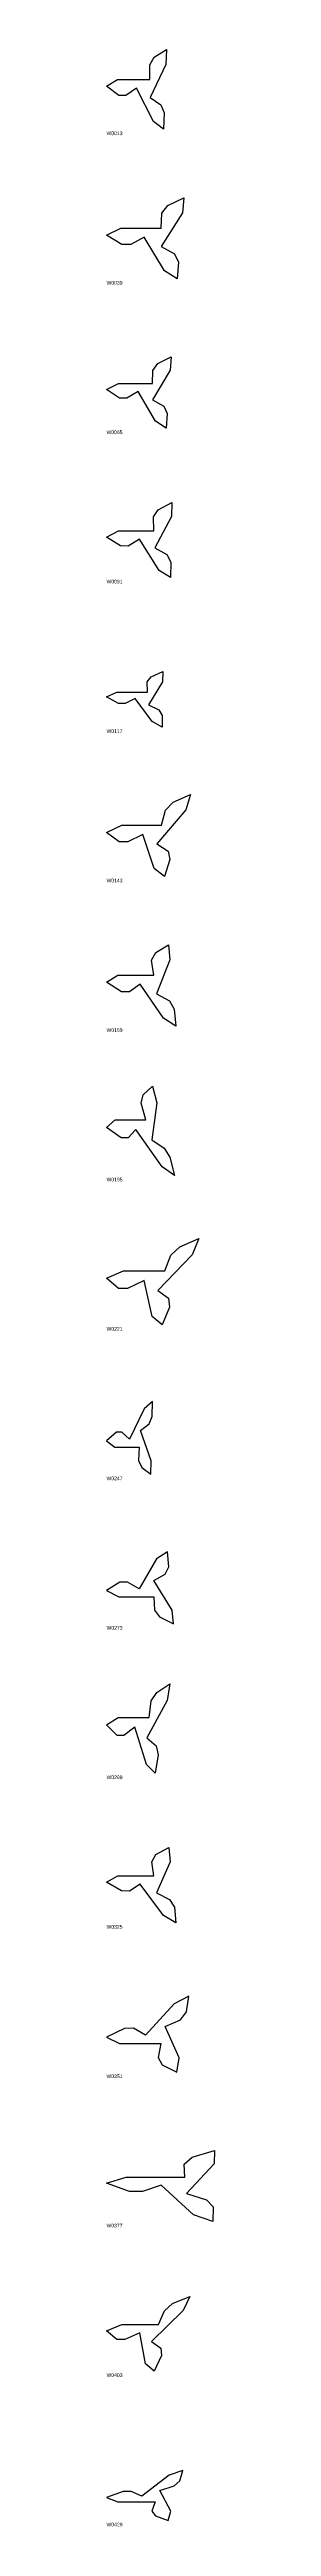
# Model space of a CAD drawing. Header units: millimetres. Extents: x 0 to 2703, y -1633 to 66.
# Drawn here: x 1265 to 1339, y -1633 to 54 of the extents above; entities that cross this region are included whole.
import ezdxf

# ---------------------------------------------------------------- set-up
doc = ezdxf.new("R2010")
doc.units = ezdxf.units.MM

msp = doc.modelspace()

# ---------------------------------------------------------------- linework, layer by layer
at = {"layer": 'RECOVERED_OUTLINES'}
for points in [[(1272.6, 33.9), (1294.6, 33.9), (1294.6, 43.9), (1297.6, 49.1), (1306.1, 54.3), (1305.7, 44.1), (1294.9, 21.6), (1302.1, 16.7), (1304.5, 11.2), (1304.1, 0), (1297.1, 5.3), (1285.5, 27.9), (1278.3, 22.9), (1273.5, 23), (1265.1, 29.3)], [(1274.8, -67.4), (1302.5, -67.4), (1302.9, -57.2), (1307, -51.9), (1317.9, -46.6), (1317.1, -57), (1302.4, -79.8), (1311.5, -84.8), (1314.2, -90.4), (1313.3, -101.8), (1304.6, -96.4), (1290.8, -73.4), (1281.6, -78.5), (1275.5, -78.5), (1265.1, -72.1)], [(1273.2, -173.2), (1296.5, -173.2), (1296.7, -164.2), (1300.1, -159.5), (1309.2, -154.9), (1308.6, -164), (1296.6, -184.2), (1304.2, -188.6), (1306.6, -193.5), (1305.9, -203.6), (1298.6, -198.8), (1286.7, -178.5), (1279, -183), (1273.9, -183), (1265.1, -177.3)], [(1273.3, -273.4), (1297.5, -273.4), (1297.2, -264), (1300.4, -259.1), (1309.6, -254.2), (1309.5, -263.8), (1298.1, -285), (1306.3, -289.6), (1309, -294.8), (1308.9, -305.3), (1301, -300.4), (1287.6, -279.1), (1279.9, -283.8), (1274.6, -283.7), (1265.1, -277.8)], [(1272.2, -383.4), (1293.1, -383.4), (1292.8, -376.4), (1295.6, -372.8), (1303.5, -369.2), (1303.4, -376.3), (1293.7, -392), (1300.8, -395.4), (1303.2, -399.3), (1303.1, -407.1), (1296.3, -403.4), (1284.6, -387.6), (1277.9, -391.1), (1273.3, -391.1), (1265.1, -386.6)], [(1275.6, -474), (1302.6, -474), (1305.4, -463.7), (1310.6, -458.3), (1322.5, -453), (1319.2, -463.5), (1299.5, -486.7), (1307.1, -491.7), (1308.4, -497.4), (1304.7, -508.9), (1297.6, -503.5), (1289.8, -480.2), (1279.6, -485.3), (1273.7, -485.3), (1265.1, -478.8)], [(1272.9, -576.1), (1297.3, -576.1), (1295.9, -565.9), (1298.7, -560.6), (1307.4, -555.3), (1308.4, -565.7), (1299.3, -588.7), (1308, -593.6), (1311.4, -599.3), (1312.4, -610.7), (1303.9, -605.3), (1288, -582.2), (1280.7, -587.4), (1275.3, -587.3), (1265.1, -580.8)], [(1270.9, -674.5), (1291.9, -674.5), (1288.7, -663.3), (1290.1, -657.5), (1296.6, -651.7), (1299.4, -663.1), (1296, -688.3), (1304.5, -693.8), (1308.4, -699.9), (1311.5, -712.5), (1303.2, -706.6), (1285, -681.2), (1279.8, -686.9), (1275.1, -686.8), (1265.1, -679.7)], [(1276.7, -777.5), (1304.9, -777.5), (1309.1, -766.7), (1315.2, -761), (1328.2, -755.4), (1323.5, -766.5), (1300.1, -790.8), (1307.5, -796.1), (1308.2, -802.1), (1303, -814.2), (1296.2, -808.5), (1290.7, -784), (1279.5, -789.4), (1273.3, -789.4), (1265.1, -782.5)], [(1270.7, -897.4), (1287.5, -897.4), (1287, -906.5), (1289.2, -911.3), (1295.4, -916), (1295.6, -906.7), (1288.3, -886.2), (1294.2, -881.7), (1296.2, -876.7), (1296.4, -866.5), (1290.8, -871.3), (1280.8, -892), (1275.6, -887.4), (1271.9, -887.4), (1265.1, -893.2)], [(1273.5, -999.4), (1297.5, -999.4), (1297.8, -1008.4), (1301.3, -1013.1), (1310.8, -1017.8), (1310, -1008.6), (1297.4, -988.3), (1305.2, -983.9), (1307.6, -978.9), (1306.8, -968.8), (1299.3, -973.6), (1287.4, -994), (1279.4, -989.5), (1274.1, -989.5), (1265.1, -995.2)], [(1273, -1081.6), (1294.2, -1081.6), (1295.7, -1070.3), (1299.4, -1064.5), (1308.4, -1058.7), (1306.5, -1070.1), (1292.6, -1095.4), (1298.9, -1100.8), (1300.4, -1107), (1298.3, -1119.6), (1292.3, -1113.7), (1284.5, -1088.3), (1276.9, -1093.9), (1272.3, -1093.8), (1265.1, -1086.7)], [(1272.9, -1189.4), (1297.4, -1189.4), (1296.1, -1180), (1298.8, -1175), (1307.6, -1170.2), (1308.5, -1179.8), (1299.3, -1201), (1308.1, -1205.6), (1311.5, -1210.8), (1312.5, -1221.4), (1304, -1216.4), (1288.1, -1195), (1280.7, -1199.8), (1275.3, -1199.7), (1265.1, -1193.8)], [(1273.9, -1303.7), (1302.3, -1303.7), (1300.3, -1313.2), (1303.2, -1318.2), (1313.2, -1323.2), (1314.7, -1313.4), (1305.1, -1292), (1315.6, -1287.4), (1319.7, -1282.1), (1321.4, -1271.4), (1311.3, -1276.5), (1291.8, -1298), (1283.5, -1293.2), (1277.3, -1293.3), (1265.1, -1299.3)], [(1278.6, -1394.7), (1318.7, -1394.7), (1318.2, -1385.8), (1323.6, -1381.1), (1338.8, -1376.5), (1338.6, -1385.6), (1319.8, -1405.7), (1333.4, -1410), (1337.9, -1414.9), (1337.7, -1424.9), (1324.6, -1420.2), (1302.4, -1400), (1289.6, -1404.5), (1280.8, -1404.5), (1265.1, -1398.8)], [(1275.5, -1495), (1300.5, -1495), (1304.6, -1485.6), (1310.2, -1480.7), (1322, -1475.9), (1317.4, -1485.4), (1295.9, -1506.5), (1302.2, -1511.1), (1302.6, -1516.2), (1297.6, -1526.7), (1291.8, -1521.8), (1287.8, -1500.6), (1277.6, -1505.3), (1272.1, -1505.2), (1265.1, -1499.3)], [(1272.8, -1615.7), (1298.4, -1615.7), (1296.1, -1622), (1298.5, -1625.2), (1307.2, -1628.5), (1309.1, -1622.1), (1301.5, -1608), (1311.2, -1604.9), (1315.2, -1601.5), (1317.3, -1594.4), (1307.9, -1597.7), (1289.2, -1611.9), (1282, -1608.8), (1276.4, -1608.8), (1265.1, -1612.8)]]:
    msp.add_lwpolyline(points, close=True, dxfattribs=at)

# ---------------------------------------------------------------- texts
at = {"layer": 'NEW_CATALOGUE_LABELS'}
for s, p in [('W0013', (1265.1, -4)), ('W0039', (1265.1, -105.8)), ('W0065', (1265.1, -207.6)), ('W0091', (1265.1, -309.3)), ('W0117', (1265.1, -411.1)), ('W0143', (1265.1, -512.9)), ('W0169', (1265.1, -614.7)), ('W0195', (1265.1, -716.5)), ('W0221', (1265.1, -818.2)), ('W0247', (1265.1, -920)), ('W0273', (1265.1, -1021.8)), ('W0299', (1265.1, -1123.6)), ('W0325', (1265.1, -1225.4)), ('W0351', (1265.1, -1327.2)), ('W0377', (1265.1, -1428.9)), ('W0403', (1265.1, -1530.7)), ('W0429', (1265.1, -1632.5))]:
    msp.add_text(s, height=2.5, dxfattribs=at).set_placement(p)

doc.saveas('drawing.dxf')
